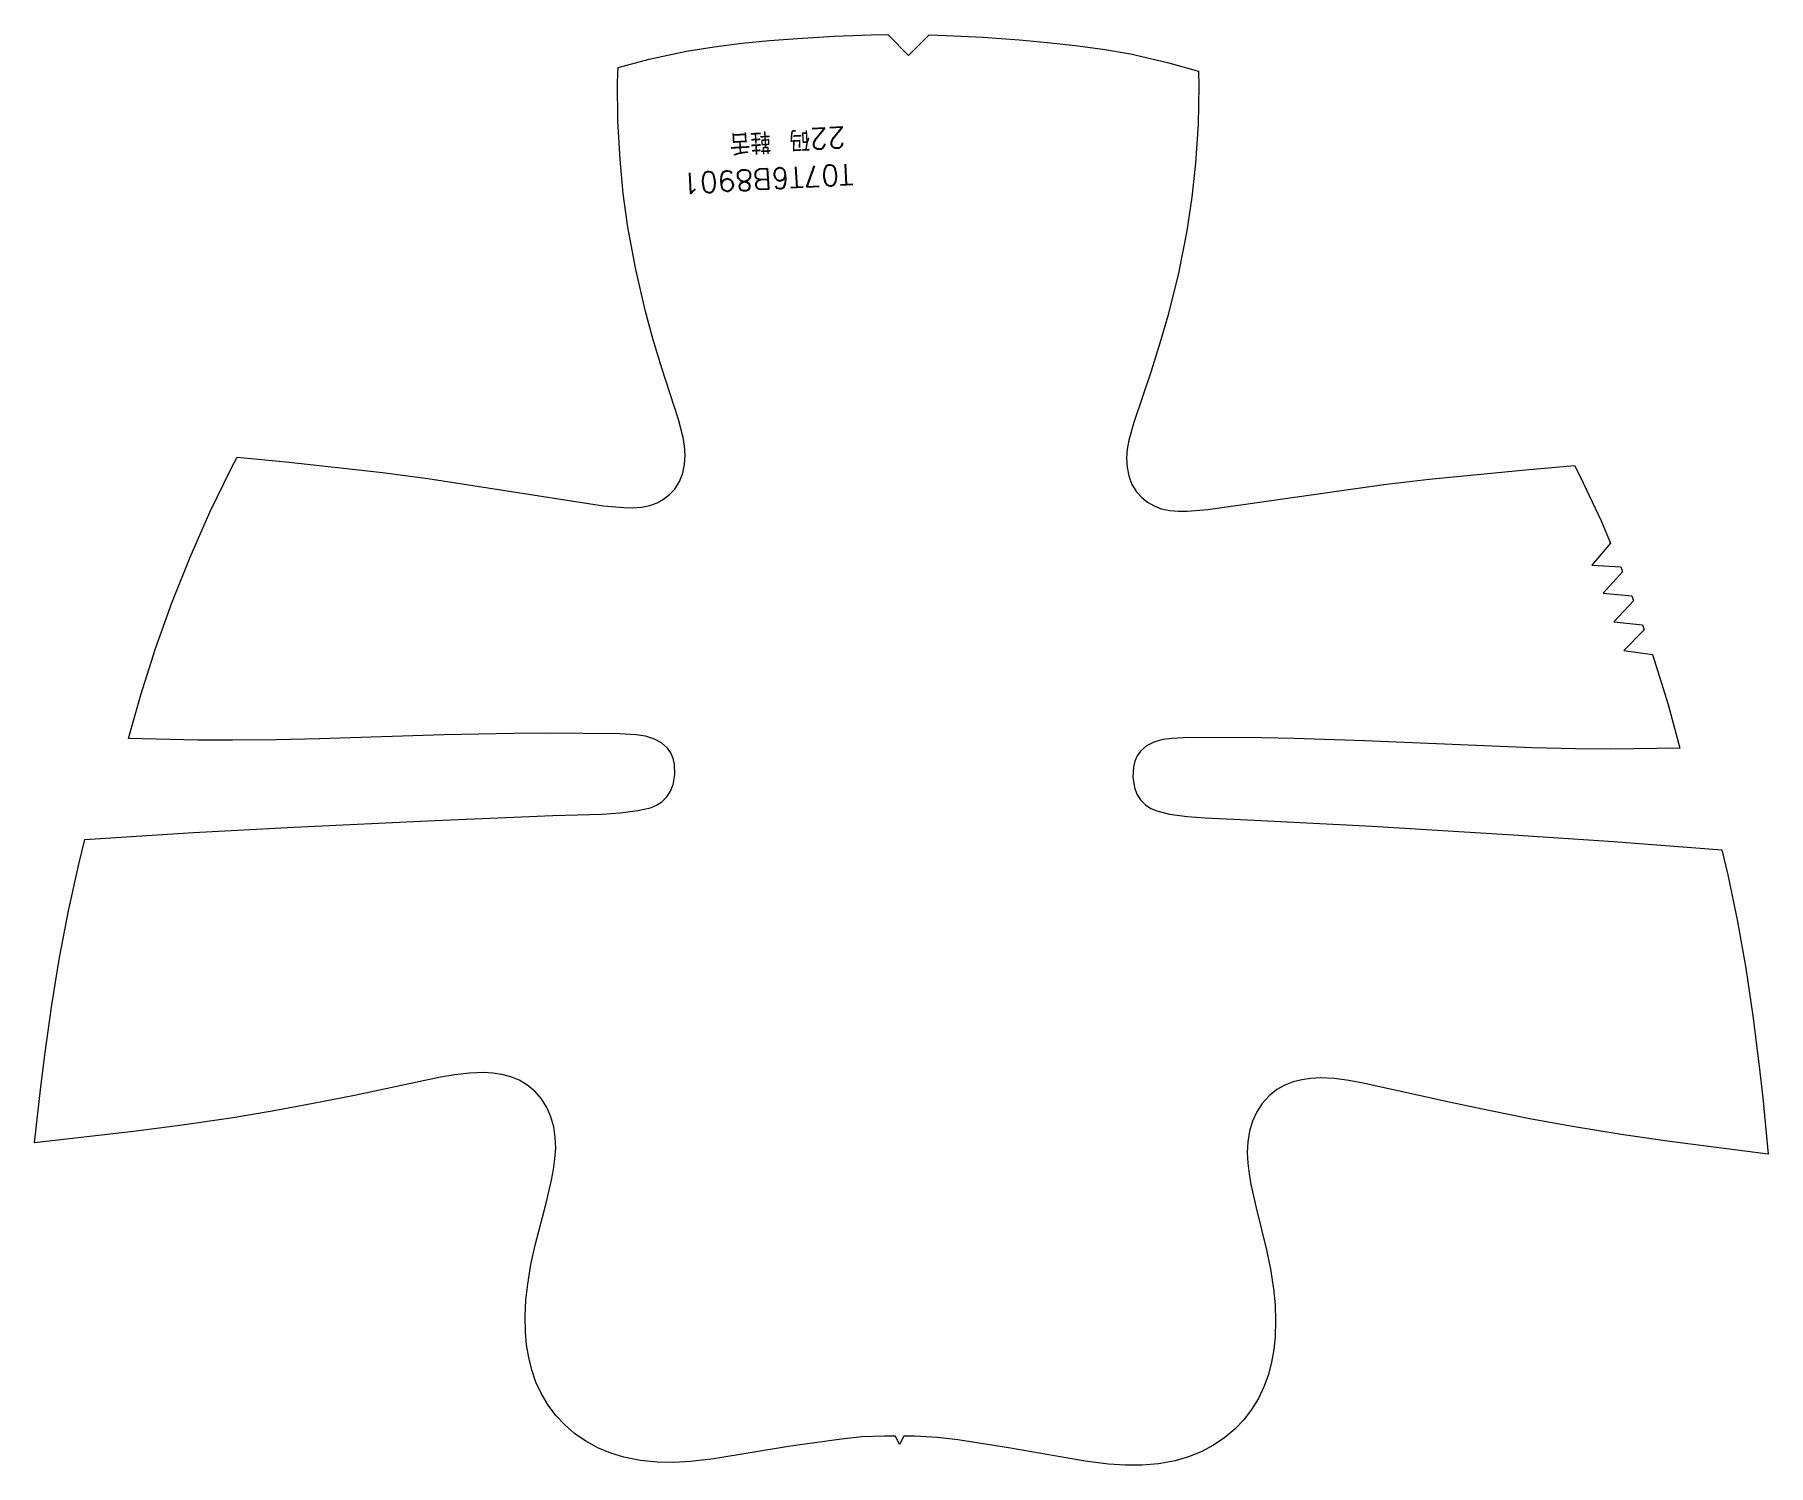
# Model space of a CAD drawing. Header units: inches. Extents: x 30 to 208, y -487 to 1000.
# Drawn here: x 30 to 197.7, y 149.3 to 287.7 of the extents above; entities that cross this region are included whole.
import ezdxf
from ezdxf.enums import TextEntityAlignment as Align

# ---------------------------------------------------------------- set-up
doc = ezdxf.new("R2010")
doc.units = ezdxf.units.IN
doc.header["$MEASUREMENT"] = 0
doc.layers.get('0').update_dxf_attribs({"lineweight": 0})
doc.styles.get("Standard").update_dxf_attribs({"font": 'txt.shx', "bigfont": 'hztxt.shx'})

msp = doc.modelspace()

# ---------------------------------------------------------------- texts
at = {"color": 6}
for s, p in [('22码 鞋舌', (102.84, 277.47)), ('T07T6B8901 ', (100.04, 273.71))]:
    msp.add_text(s, height=2, rotation=-176.8599, dxfattribs=at).set_placement(p, align=Align.MIDDLE_CENTER)

# ---------------------------------------------------------------- linework, layer by layer
at = {"color": 0}
msp.add_lwpolyline([(197.73, 179.44), (188.19, 180.66), (183.49, 181.34), (178.79, 182.1), (174.81, 182.82), (170.84, 183.61), (166.87, 184.44), (158.54, 186.29), (157.16, 186.55), (155.77, 186.74), (154.37, 186.8), (153.48, 186.75), (152.61, 186.63), (151.76, 186.42), (150.95, 186.1), (150.19, 185.67), (149.43, 185.06), (148.77, 184.34), (148.24, 183.52), (147.83, 182.62), (147.53, 181.64), (147.37, 180.62), (147.33, 179.59), (147.38, 178.55), (147.5, 177.51), (147.68, 176.48), (148.19, 174.25), (149.2, 170.17), (149.58, 168.29), (149.87, 166.4), (150.02, 164.85), (150.07, 163.3), (150.02, 161.76), (149.9, 160.52), (149.68, 159.3), (149.37, 158.1), (148.94, 156.93), (148.4, 155.8), (147.74, 154.73), (146.98, 153.74), (146.11, 152.83), (145.16, 152.02), (144.05, 151.27), (142.87, 150.64), (141.63, 150.15), (140.35, 149.77), (138.75, 149.48), (137.14, 149.34), (135.52, 149.33), (133.89, 149.44), (131.65, 149.73), (124.24, 151.03), (119.33, 151.79), (117.35, 152.03), (115.15, 152.14), (114.1, 152.14), (113.69, 151.34), (113.3, 152.14), (112.24, 152.16), (110.04, 152.07), (108.06, 151.86), (103.14, 151.17), (95.72, 149.95), (93.47, 149.69), (91.84, 149.61), (90.22, 149.63), (88.61, 149.79), (87.02, 150.11), (85.74, 150.5), (84.51, 151.01), (83.33, 151.65), (82.24, 152.41), (81.29, 153.24), (80.44, 154.16), (79.69, 155.16), (79.05, 156.24), (78.51, 157.38), (78.11, 158.55), (77.81, 159.75), (77.61, 160.98), (77.5, 162.22), (77.46, 163.76), (77.54, 165.31), (77.71, 166.85), (78.02, 168.75), (78.42, 170.62), (79.49, 174.69), (80.02, 176.91), (80.22, 177.94), (80.35, 178.98), (80.42, 180.02), (80.38, 181.05), (80.24, 182.06), (79.95, 183.05), (79.55, 183.95), (79.03, 184.78), (78.39, 185.51), (77.63, 186.13), (76.88, 186.57), (76.07, 186.9), (75.22, 187.12), (74.35, 187.26), (73.47, 187.31), (72.07, 187.27), (70.67, 187.1), (69.29, 186.86), (60.94, 185.11), (56.96, 184.33), (52.98, 183.6), (48.99, 182.92), (44.28, 182.22), (39.57, 181.61), (30.01, 180.51), (30.6, 185.94), (31.02, 189.26), (31.67, 193.86), (32.42, 198.44), (33.29, 202.96), (34.28, 207.46), (34.87, 209.87), (45.39, 210.54), (55.1, 211.06), (68.74, 211.71), (80.14, 212.17), (84.9, 212.32), (86.64, 212.43), (88.37, 212.65), (89.59, 212.93), (90.16, 213.17), (90.68, 213.5), (91.17, 213.98), (91.54, 214.55), (91.79, 215.18), (91.96, 216.16), (91.9, 217.16), (91.77, 217.71), (91.56, 218.24), (91.25, 218.71), (90.67, 219.22), (89.97, 219.58), (89.1, 219.84), (88.19, 219.97), (86.6, 220.07), (79.53, 220.14), (76.38, 220.12), (69.6, 219.98), (57.57, 219.6), (53.37, 219.5), (49.16, 219.46), (45.81, 219.47), (39.08, 219.63), (40.27, 223.86), (41.69, 228.33), (43.28, 232.74), (45.04, 237.17), (46.97, 241.52), (49.05, 245.81), (49.6, 246.85), (54.35, 246.39), (63.66, 245.35), (68.05, 244.78), (85.03, 242.15), (87.01, 241.96), (87.86, 241.94), (88.71, 242), (89.54, 242.17), (90.23, 242.42), (90.86, 242.77), (91.44, 243.22), (91.93, 243.76), (92.39, 244.49), (92.71, 245.3), (92.89, 246.15), (92.95, 247.02), (92.89, 247.89), (92.74, 248.75), (92.3, 250.47), (90.68, 255.46), (89.86, 258.18), (89.11, 260.92), (88.16, 264.98), (87.4, 269.09), (86.96, 272.35), (86.64, 275.63), (86.44, 279.37), (86.41, 283.11), (86.46, 284.53), (89.46, 285.34), (93.07, 286.11), (95.74, 286.54), (98.42, 286.87), (101.11, 287.13), (103.8, 287.34), (107.36, 287.55), (110.93, 287.68), (112.55, 287.71), (114.54, 285.69), (116.55, 287.68), (118.18, 287.64), (121.74, 287.46), (125.3, 287.2), (127.99, 286.96), (130.68, 286.67), (133.35, 286.3), (136.02, 285.84), (139.62, 285.02), (142.61, 284.17), (142.64, 282.75), (142.56, 279.01), (142.31, 275.28), (141.96, 272), (141.47, 268.74), (140.66, 264.65), (139.66, 260.6), (138.88, 257.87), (138.02, 255.16), (136.34, 250.19), (135.87, 248.48), (135.72, 247.62), (135.65, 246.75), (135.69, 245.88), (135.86, 245.02), (136.17, 244.21), (136.62, 243.48), (137.11, 242.93), (137.68, 242.48), (138.31, 242.12), (138.99, 241.85), (139.82, 241.68), (140.67, 241.61), (141.52, 241.61), (143.51, 241.78), (160.52, 244.19), (164.91, 244.71), (174.23, 245.63), (178.98, 246.03), (179.52, 244.98), (181.55, 240.67), (182.47, 238.52), (180.66, 236.39), (183.45, 236.22), (183.63, 235.76), (181.74, 233.69), (184.52, 233.42), (184.7, 232.96), (182.78, 230.93), (185.56, 230.61), (185.72, 230.14), (183.77, 228.14), (186.54, 227.77), (188.03, 222.92), (189.17, 218.68), (182.43, 218.6), (179.08, 218.63), (174.87, 218.73), (158.65, 219.42), (151.87, 219.64), (148.72, 219.7), (141.66, 219.72), (140.06, 219.64), (139.15, 219.52), (138.27, 219.28), (137.57, 218.93), (136.98, 218.42), (136.67, 217.95), (136.45, 217.43), (136.32, 216.87), (136.24, 215.88), (136.4, 214.9), (136.65, 214.26), (137.01, 213.69), (137.49, 213.21), (138, 212.87), (138.57, 212.62), (139.79, 212.32), (141.51, 212.08), (143.25, 211.95), (148.02, 211.74), (159.4, 211.14), (173.04, 210.31), (182.74, 209.67), (193.25, 208.87), (193.81, 206.44), (194.74, 201.94), (195.55, 197.41), (196.24, 192.82), (196.83, 188.21), (197.21, 184.88), (197.73, 179.44)], close=True, dxfattribs=at)

msp.set_redraw_order([(e.dxf.handle, doc.entitydb.next_handle()) for e in msp.query("TEXT MTEXT ATTDEF DIMENSION ARC_DIMENSION")])  # texts and dimensions are drawn at this point

doc.saveas('drawing.dxf')
